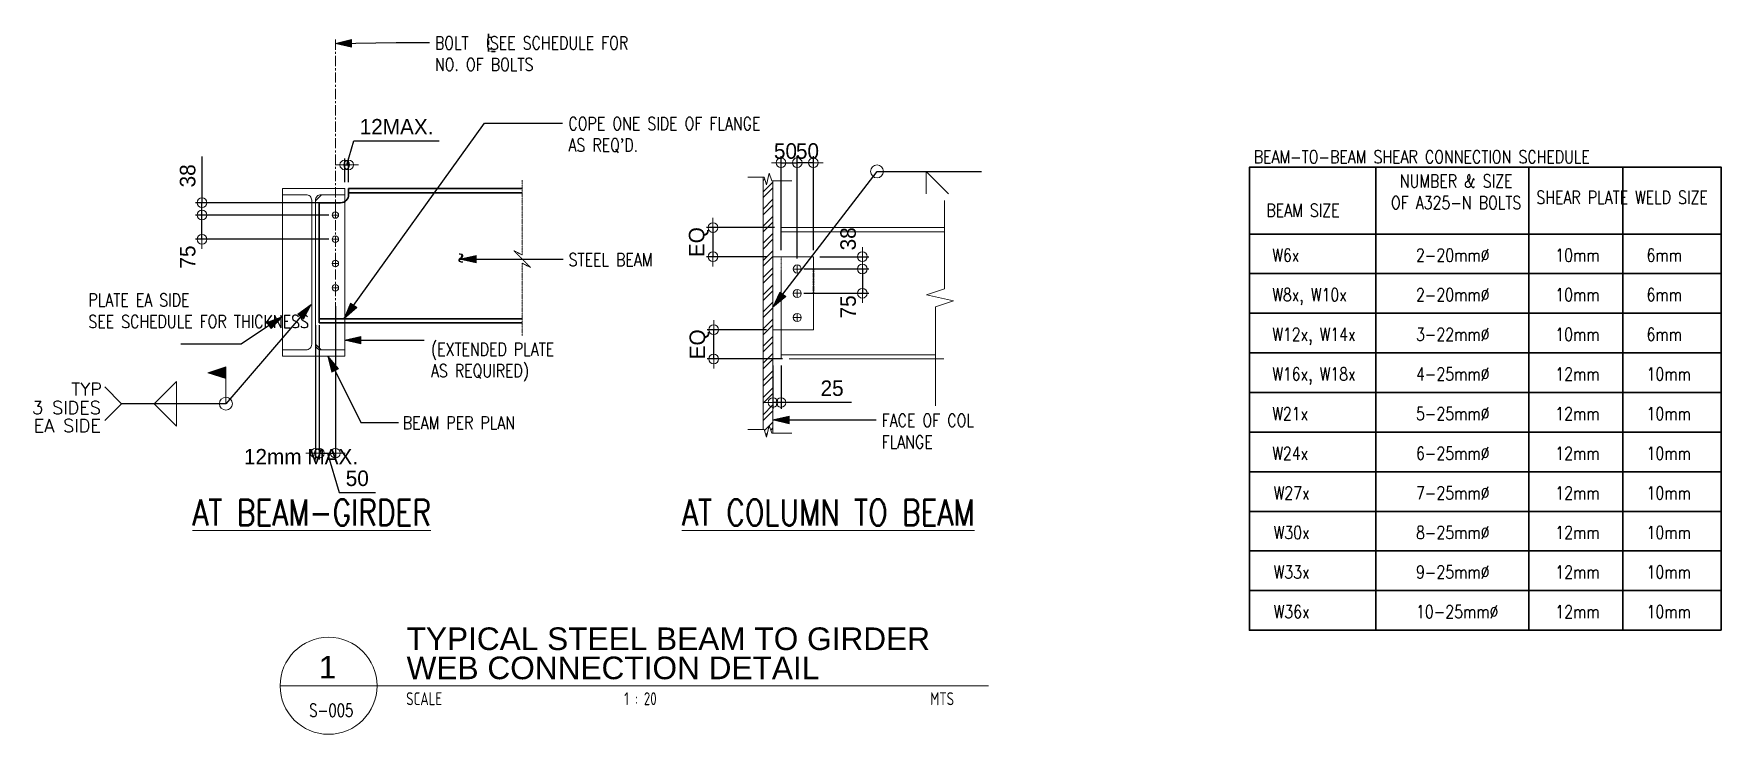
# Model space of a CAD drawing. Header units: millimetres. Extents: x 374056 to 882622, y 26363 to 140094.
# Drawn here: x 405494 to 410714, y 70999 to 73167 of the extents above; entities that cross this region are included whole.
import ezdxf
from ezdxf.enums import TextEntityAlignment as Align

# ---------------------------------------------------------------- set-up
doc = ezdxf.new("R2010")
doc.units = ezdxf.units.MM
doc.header["$MEASUREMENT"] = 0
for name, pattern in [('CENTER', [50.8, 31.75, -6.35, 6.35, -6.35]), ('HIDDEN', [0.375, 0.25, -0.125]), ('PHANTOM2', [1.25, 0.625, -0.125, 0.125, -0.125, 0.125, -0.125])]:
    doc.linetypes.add(name, pattern=pattern)
doc.layers.get('0').update_dxf_attribs({"lineweight": 9})
for name, color, linetype, lineweight in [('S-ANNO-DIMS', 252, 'Continuous', 5), ('S-Anno-Symb', 143, 'PHANTOM2', 30), ('S-Anno-Text', 52, 'Continuous', 9), ('S-ANNO-WELD', 1, 'Continuous', 9), ('S-DETL-LN03', 3, 'Continuous', 9), ('S-DETL-LN4', 4, 'Continuous', 9), ('S-DETL-LN8', 8, 'Continuous', 9)]:
    doc.layers.add(name, color=color, linetype=linetype, lineweight=lineweight)
doc.styles.add('1', font='romans.shx', dxfattribs={"width": 0.8, "height": 100})
doc.styles.add('2', font='architxt.shx', dxfattribs={"width": 0.95, "height": 100})
doc.styles.add('240', font='simplex.shx', dxfattribs={"height": 240})
doc.styles.add('ROMANSX', font='ROMANS.shx', dxfattribs={"height": 0.09375})
doc.styles.add('SHEETNAME', font='simplex.shx', dxfattribs={"width": 0.75, "height": 200})
doc.styles.add('TITLE1', font='HELV.shx', dxfattribs={"height": 500})
doc.dimstyles.new('ESCA', dxfattribs={"dimtxt": 240, "dimasz": 1, "dimexe": 100, "dimexo": 100, "dimgap": 100, "dimtad": 1, "dimdec": 0, "dimrnd": 1, "dimdsep": 46, "dimtxsty": '240', "dimblk1": 'ESCADIM_ARW', "dimblk2": 'ESCADIM_ARW', "dimsah": 1, "dimcen": 50, "dimclrd": 256, "dimclre": 256, "dimclrt": 52, "dimadec": 0, "dimazin": 0, "dimtfac": 1, "dimtdec": 0, "dimtofl": 0, "dimtmove": 0, "dimatfit": 3, "dimldrblk": 'ESCADIM_ARW', "dimfxl": 0, "dimtolj": 1, "dimtzin": 0, "dimarcsym": 0})
doc.dimstyles.new('ESCA_ARW$7', dxfattribs={"dimtxt": 200, "dimasz": 1, "dimexe": 100, "dimexo": 100, "dimgap": 100, "dimtad": 1, "dimdec": 0, "dimrnd": 1, "dimdsep": 46, "dimtxsty": '1', "dimblk1": 'dim_arw', "dimblk2": 'dim_arw', "dimsah": 1, "dimcen": 50, "dimclrd": 1, "dimclre": 256, "dimclrt": 52, "dimadec": 0, "dimazin": 0, "dimtfac": 1, "dimtofl": 0, "dimtmove": 0, "dimatfit": 3, "dimldrblk": 'dim_arw', "dimfxl": 0, "dimtolj": 1, "dimtzin": 0, "dimarcsym": 0})

msp = doc.modelspace()

# ---------------------------------------------------------------- texts
at = {"layer": 'S-ANNO-DIMS', "color": 52, "insert": (406722.24753, 72150.52341, 0), "char_height": 40, "width": 447.3635632, "attachment_point": 4, "style": '1'}
msp.add_mtext('\\A1;(EXTENDED PLATE AS REQUIRED)', dxfattribs=at)
at = {"layer": 'S-Anno-Text', "color": 5, "style": 'TITLE1'}
for s, p in [('TYPICAL STEEL BEAM TO GIRDER', (406646.89462, 71259.63676, 0)), ('WEB CONNECTION DETAIL', (406646.89462, 71169.41192, 0))]:
    msp.add_text(s, height=70, dxfattribs=at).set_placement(p)
msp.add_text('1', height=70, dxfattribs=at).set_placement((406402.37614, 71171.69387, 0), align=Align.CENTER)
at = {"layer": 'S-Anno-Text', "style": '2', "width": 0.85}
msp.add_text('SCALE', height=40, dxfattribs=at).set_placement((406645.53141, 71089.0379, 0))
at = {"layer": 'S-Anno-Text'}
for s, style, width, p in [('1 : 20', '2', 0.85, (407370.21467, 71089.0379, 0)), ('S-005', 'SHEETNAME', 0.75, (406413.90599, 71053.45256, 0))]:
    msp.add_text(s, height=40, dxfattribs=dict(at, style=style, width=width)).set_placement(p, align=Align.CENTER)
at = {"layer": 'S-Anno-Text', "style": '2', "width": 0.85}
msp.add_text('MTS', height=40, dxfattribs=at).set_placement((408340.49836, 71089.0379, 0), align=Align.RIGHT)
at = {"layer": 'S-Anno-Text'}
for s, insert, char_height, width, attachment_point, style in [('BOLT   SEE SCHEDULE FOR NO. OF BOLTS', (406734.48714, 73158.33935, 0), 40, 670.2809163, 1, '1'), ("COPE ONE SIDE OF FLANGE AS REQ'D.", (407147.5492, 72908.82195, 0), 40, 670.2809163, 1, '1'), ('BEAM-TO-BEAM SHEAR CONNECTION SCHEDULE', (409267.61068, 72805.88947, 0), 40, 1271.9919068, 1, '1'), ('NUMBER & SIZE OF A325-N BOLTS ', (409893.45875, 72730.76892, 0), 40, 440.7268591, 2, '1'), ('SHEAR PLATE', (410283.66127, 72680.24543, 0), 40, 271.4744365, 2, '1'), ('WELD SIZE', (410559.54386, 72680.24543, 0), 40, 271.4744365, 2, '1'), ('BEAM SIZE', (409306.67609, 72640.58295, 0), 40, 1101.6, 1, '1'), ('STEEL BEAM', (407148.19801, 72487.52564, 0), 40, 670.2809163, 1, '1'), ('W6x', (409324.73217, 72501.58399, 0), 40, 1101.6, 1, '1'), ('2-20mm%%C', (409769.40353, 72501.58399, 0), 40, 1101.6, 1, '1'), ('10mm', (410200.24478, 72501.58399, 0), 40, 1101.6, 1, '1'), ('6mm', (410482.51898, 72501.58399, 0), 40, 1101.6, 1, '1'), ('PLATE EA SIDE \\PSEE SCHEDULE FOR THICKNESS', (405662.5612, 72362.94302, 0), 40, 670.2809163, 1, '1'), ('W8x, W10x', (409324.73217, 72378.98399, 0), 40, 1101.6, 1, '1'), ('2-20mm%%C', (409769.40353, 72378.98399, 0), 40, 1101.6, 1, '1'), ('10mm', (410200.24478, 72378.98399, 0), 40, 1101.6, 1, '1'), ('6mm', (410482.51898, 72378.98399, 0), 40, 1101.6, 1, '1'), ('W12x, W14x', (409324.73217, 72256.38399, 0), 40, 1101.6, 1, '1'), ('3-22mm%%C', (409769.40353, 72256.38399, 0), 40, 1101.6, 1, '1'), ('10mm', (410200.24478, 72256.38399, 0), 40, 1101.6, 1, '1'), ('6mm', (410482.51898, 72256.38399, 0), 40, 1101.6, 1, '1'), ('W16x, W18x', (409324.73217, 72133.78399, 0), 40, 1101.6, 1, '1'), ('4-25mm%%C', (409769.40353, 72133.78399, 0), 40, 1101.6, 1, '1'), ('12mm', (410200.24478, 72133.78399, 0), 40, 1101.6, 1, '1'), ('10mm', (410482.51898, 72133.78399, 0), 40, 1101.6, 1, '1'), ('TYP', (405704.10039, 72066.9542, 0), 40, 166.6666667, 6, 'ROMANSX'), ('3 SIDES', (405700.93937, 72010.04336, 0), 40, 275.1661637, 6, 'ROMANSX'), ('FACE OF COL\\PFLANGE', (408116.48132, 71990.10325, 0), 40, 670.2809163, 1, '1'), ('W21x', (409324.73217, 72011.18399, 0), 40, 1101.6, 1, '1'), ('5-25mm%%C', (409769.40353, 72011.18399, 0), 40, 1101.6, 1, '1'), ('12mm', (410200.24478, 72011.18399, 0), 40, 1101.6, 1, '1'), ('10mm', (410482.51898, 72011.18399, 0), 40, 1101.6, 1, '1'), ('EA SIDE', (405700.93937, 71954.21723, 0), 40, 275.1661637, 6, 'ROMANSX'), ('BEAM PER PLAN', (406635.35544, 71982.70824, 0), 40, 670.2809163, 1, '1'), ('W24x', (409324.73217, 71888.58399, 0), 40, 1101.6, 1, '1'), ('6-25mm%%C', (409769.40353, 71888.58399, 0), 40, 1101.6, 1, '1'), ('12mm', (410200.24478, 71888.58399, 0), 40, 1101.6, 1, '1'), ('10mm', (410482.51898, 71888.58399, 0), 40, 1101.6, 1, '1'), ('{\\LAT BEAM-GIRDER}', (405984.27063, 71725.47797, 0), 80, 1043.6570149, 1, '1'), ('{\\LAT COLUMN TO BEAM}', (407498.76431, 71725.47797, 0), 80, 1340.5618326, 1, '1'), ('W27x', (409329.13217, 71765.98399, 0), 40, 1101.6, 1, '1'), ('7-25mm%%C', (409769.40353, 71765.98399, 0), 40, 1101.6, 1, '1'), ('12mm', (410200.24478, 71765.98399, 0), 40, 1101.6, 1, '1'), ('10mm', (410482.51898, 71765.98399, 0), 40, 1101.6, 1, '1'), ('W30x', (409329.13217, 71643.38399, 0), 40, 1101.6, 1, '1'), ('8-25mm%%C', (409769.40353, 71643.38399, 0), 40, 1101.6, 1, '1'), ('12mm', (410200.24478, 71643.38399, 0), 40, 1101.6, 1, '1'), ('10mm', (410482.51898, 71643.38399, 0), 40, 1101.6, 1, '1'), ('W33x', (409329.13217, 71520.78399, 0), 40, 1101.6, 1, '1'), ('9-25mm%%C', (409769.40353, 71520.78399, 0), 40, 1101.6, 1, '1'), ('12mm', (410200.24478, 71520.78399, 0), 40, 1101.6, 1, '1'), ('10mm', (410482.51898, 71520.78399, 0), 40, 1101.6, 1, '1'), ('W36x', (409329.13217, 71398.18399, 0), 40, 1101.6, 1, '1'), ('10-25mm%%C', (409769.40353, 71398.18399, 0), 40, 1868.562489, 1, '1'), ('12mm', (410200.24478, 71398.18399, 0), 40, 1101.6, 1, '1'), ('10mm', (410482.51898, 71398.18399, 0), 40, 1101.6, 1, '1')]:
    msp.add_mtext(s, dxfattribs=dict(at, insert=insert, char_height=char_height, width=width, attachment_point=attachment_point, style=style))
at = {"layer": 'S-Anno-Text', "insert": (406791.95604, 72456.16001, 0), "char_height": 40, "width": 411.4939728, "attachment_point": 1, "rotation": 90, "style": '1'}
msp.add_mtext('~', dxfattribs=at)

# ---------------------------------------------------------------- blocks, each defined once
blk = doc.blocks.new('dim_arw')
h = blk.add_hatch(color=256)
h.paths.add_polyline_path([(-126, 29), (0, 0), (-126, -29, -0.115681), (-133, 0, -0.115681)])
h.paths.add_polyline_path([(-249, 58), (-126, 29, 0.115681), (-133, 0, 0.115681), (-126, -29), (-249, -58)])
for p, q in [((0, 0), (-249, 58)), ((-249, 58), (-249, -58)), ((0, 0), (-249, -58))]:
    blk.add_line(p, q)
blk = doc.blocks.new('ESCADIM_ARW')
at = {"color": 7}
blk.add_line((-150, 0), (150, 0), dxfattribs=at)
blk.add_circle((0, 0), 75, dxfattribs=at)
blk = doc.blocks.new('*D76')
at = {"layer": 'Defpoints', "color": 0, "transparency": 16777216}
for p in [(406467.6, 72761, 0), (406455.6, 72687.9, 0), (406467.6, 72687.9, 0)]:
    blk.add_point(p, dxfattribs=at)
at = {"layer": 'S-ANNO-DIMS', "lineweight": -2, "transparency": 16777216}
for p, q in [((406461.6, 72761, 0), (406483.8, 72835, 0)), ((406483.8, 72835, 0), (406747.8, 72835, 0)), ((406455.6, 72707.9, 0), (406455.6, 72781, 0)), ((406467.6, 72707.9, 0), (406467.6, 72781, 0)), ((406455.4, 72761, 0), (406455.2, 72761, 0)), ((406455.6, 72761, 0), (406467.6, 72761, 0)), ((406467.8, 72761, 0), (406468, 72761, 0))]:
    blk.add_line(p, q, dxfattribs=at)
at = {"layer": 'S-ANNO-DIMS', "lineweight": -2, "transparency": 16777216, "xscale": 0.2, "yscale": 0.2, "zscale": 0.2}
blk.add_blockref('ESCADIM_ARW', (406455.6, 72761, 0), dxfattribs=at)
at = {"layer": 'S-ANNO-DIMS', "lineweight": -2, "transparency": 16777216, "xscale": 0.2, "yscale": 0.2, "zscale": 0.2, "rotation": 180}
blk.add_blockref('ESCADIM_ARW', (406467.6, 72761, 0), dxfattribs=at)
at = {"layer": 'S-ANNO-DIMS', "color": 52, "transparency": 16777216, "insert": (406615.8, 72879, 0), "char_height": 48, "attachment_point": 5}
blk.add_mtext('\\A1;12MAX.', dxfattribs=at)
blk = doc.blocks.new('*D77')
at = {"layer": 'Defpoints', "color": 0, "transparency": 16777216}
for p in [(406364.9, 72285, 0), (406376.9, 72285, 0), (406364.9, 71868.9, 0)]:
    blk.add_point(p, dxfattribs=at)
at = {"layer": 'S-ANNO-DIMS', "lineweight": -2, "transparency": 16777216}
for p, q in [((406364.9, 72265, 0), (406364.9, 71848.9, 0)), ((406376.9, 72265, 0), (406376.9, 71848.9, 0)), ((406364.7, 71868.9, 0), (406364.5, 71868.9, 0)), ((406377.1, 71868.9, 0), (406377.3, 71868.9, 0))]:
    blk.add_line(p, q, dxfattribs=at)
at = {"layer": 'S-ANNO-DIMS', "lineweight": -2, "transparency": 16777216, "xscale": 0.2, "yscale": 0.2, "zscale": 0.2}
blk.add_blockref('ESCADIM_ARW', (406364.9, 71868.9, 0), dxfattribs=at)
at = {"layer": 'S-ANNO-DIMS', "lineweight": -2, "transparency": 16777216, "xscale": 0.2, "yscale": 0.2, "zscale": 0.2, "rotation": 180}
blk.add_blockref('ESCADIM_ARW', (406376.9, 71868.9, 0), dxfattribs=at)
at = {"layer": 'S-ANNO-DIMS', "color": 52, "transparency": 16777216, "insert": (406320.2, 71857.9, 0), "char_height": 48, "attachment_point": 5}
blk.add_mtext('\\A1;12mm MAX.', dxfattribs=at)
blk = doc.blocks.new('cp_line')
at = {"layer": 'S-Anno-Symb'}
blk.add_lwpolyline([(-18, 144), (-18, -129), (100, -129)], dxfattribs=at)
at = {"layer": 'S-Anno-Symb', "style": '2', "width": 0.95}
blk.add_attdef('C', text='', height=200, dxfattribs=at).set_placement((0, 0), align=Align.MIDDLE_CENTER)
blk = doc.blocks.new('*D78')
at = {"layer": 'Defpoints', "color": 0, "transparency": 16777216}
for p in [(407780.2, 72160.4, 0), (407805.2, 72160.4, 0), (407780.2, 72025.6, 0)]:
    blk.add_point(p, dxfattribs=at)
at = {"layer": 'S-ANNO-DIMS', "lineweight": -2, "transparency": 16777216}
for p, q in [((407780.2, 72140.4, 0), (407780.2, 72005.6, 0)), ((407805.2, 72140.4, 0), (407805.2, 72005.6, 0)), ((407780, 72025.6, 0), (407779.8, 72025.6, 0)), ((407805.2, 72025.6, 0), (407780.2, 72025.6, 0)), ((408023.2, 72025.6, 0), (407805.2, 72025.6, 0)), ((407805.4, 72025.6, 0), (407805.6, 72025.6, 0))]:
    blk.add_line(p, q, dxfattribs=at)
at = {"layer": 'S-ANNO-DIMS', "lineweight": -2, "transparency": 16777216, "xscale": 0.2, "yscale": 0.2, "zscale": 0.2}
blk.add_blockref('ESCADIM_ARW', (407780.2, 72025.6, 0), dxfattribs=at)
at = {"layer": 'S-ANNO-DIMS', "lineweight": -2, "transparency": 16777216, "xscale": 0.2, "yscale": 0.2, "zscale": 0.2, "rotation": 180}
blk.add_blockref('ESCADIM_ARW', (407805.2, 72025.6, 0), dxfattribs=at)
at = {"layer": 'S-ANNO-DIMS', "color": 52, "transparency": 16777216, "insert": (407963.2, 72069.6, 0), "char_height": 48, "attachment_point": 5}
blk.add_mtext('\\A1;25', dxfattribs=at)
blk = doc.blocks.new('*D79')
at = {"layer": 'Defpoints', "color": 0, "transparency": 16777216}
for p in [(407905.2, 72476.8, 0), (407855.2, 72438.8, 0), (408056.9, 72438.8, 0)]:
    blk.add_point(p, dxfattribs=at)
at = {"layer": 'S-ANNO-DIMS', "lineweight": -2, "transparency": 16777216}
for p, q in [((407925.2, 72476.8, 0), (408076.9, 72476.8, 0)), ((408056.9, 72477, 0), (408056.9, 72477.2, 0)), ((407875.2, 72438.8, 0), (408076.9, 72438.8, 0)), ((408056.9, 72438.6, 0), (408056.9, 72438.4, 0))]:
    blk.add_line(p, q, dxfattribs=at)
at = {"layer": 'S-ANNO-DIMS', "lineweight": -2, "transparency": 16777216, "xscale": 0.2, "yscale": 0.2, "zscale": 0.2}
for p, rotation in [((408056.9, 72476.8, 0), 270), ((408056.9, 72438.8, 0), 90)]:
    blk.add_blockref('ESCADIM_ARW', p, dxfattribs=dict(at, rotation=rotation))
at = {"layer": 'S-ANNO-DIMS', "color": 52, "transparency": 16777216, "insert": (408012.9, 72532.1, 0), "char_height": 48, "attachment_point": 5, "rotation": 90}
blk.add_mtext('\\A1;38', dxfattribs=at)
blk = doc.blocks.new('*D80')
at = {"layer": 'Defpoints', "color": 0, "transparency": 16777216}
for p in [(407855.2, 72438.8, 0), (407855.2, 72363.8, 0), (408056.9, 72363.8, 0)]:
    blk.add_point(p, dxfattribs=at)
at = {"layer": 'S-ANNO-DIMS', "lineweight": -2, "transparency": 16777216}
for p, q in [((407875.2, 72438.8, 0), (408076.9, 72438.8, 0)), ((408056.9, 72438.6, 0), (408056.9, 72364, 0)), ((407875.2, 72363.8, 0), (408076.9, 72363.8, 0))]:
    blk.add_line(p, q, dxfattribs=at)
at = {"layer": 'S-ANNO-DIMS', "lineweight": -2, "transparency": 16777216, "xscale": 0.2, "yscale": 0.2, "zscale": 0.2}
for p, rotation in [((408056.9, 72438.8, 0), 90), ((408056.9, 72363.8, 0), 270)]:
    blk.add_blockref('ESCADIM_ARW', p, dxfattribs=dict(at, rotation=rotation))
at = {"layer": 'S-ANNO-DIMS', "color": 52, "transparency": 16777216, "insert": (408012.9, 72321.6, 0), "char_height": 48, "attachment_point": 5, "rotation": 90}
blk.add_mtext('\\A1;75', dxfattribs=at)
blk = doc.blocks.new('*D81')
at = {"layer": 'Defpoints', "color": 0, "transparency": 16777216}
for p in [(406013.8, 72605.8, 0), (406426.5, 72605.8, 0), (406426.5, 72530.8, 0)]:
    blk.add_point(p, dxfattribs=at)
at = {"layer": 'S-ANNO-DIMS', "lineweight": -2, "transparency": 16777216}
for p, q in [((406406.5, 72605.8, 0), (405993.8, 72605.8, 0)), ((406013.8, 72531, 0), (406013.8, 72605.6, 0)), ((406406.5, 72530.8, 0), (405993.8, 72530.8, 0))]:
    blk.add_line(p, q, dxfattribs=at)
at = {"layer": 'S-ANNO-DIMS', "lineweight": -2, "transparency": 16777216, "xscale": 0.2, "yscale": 0.2, "zscale": 0.2}
for p, rotation in [((406013.8, 72605.8, 0), 90), ((406013.8, 72530.8, 0), 270)]:
    blk.add_blockref('ESCADIM_ARW', p, dxfattribs=dict(at, rotation=rotation))
at = {"layer": 'S-ANNO-DIMS', "color": 52, "transparency": 16777216, "insert": (405969.8, 72475.8, 0), "char_height": 48, "attachment_point": 5, "rotation": 90}
blk.add_mtext('\\A1;75', dxfattribs=at)
blk = doc.blocks.new('*D82')
at = {"layer": 'Defpoints', "color": 0, "transparency": 16777216}
for p in [(406013.8, 72643.8, 0), (406426.5, 72643.8, 0), (406426.5, 72605.8, 0)]:
    blk.add_point(p, dxfattribs=at)
at = {"layer": 'S-ANNO-DIMS', "lineweight": -2, "transparency": 16777216}
for p, q in [((406013.8, 72787, 0), (406013.8, 72643.8, 0)), ((406406.5, 72643.8, 0), (405993.8, 72643.8, 0)), ((406013.8, 72644, 0), (406013.8, 72644.2, 0)), ((406013.8, 72605.8, 0), (406013.8, 72643.8, 0)), ((406406.5, 72605.8, 0), (405993.8, 72605.8, 0)), ((406013.8, 72605.6, 0), (406013.8, 72605.4, 0))]:
    blk.add_line(p, q, dxfattribs=at)
at = {"layer": 'S-ANNO-DIMS', "lineweight": -2, "transparency": 16777216, "xscale": 0.2, "yscale": 0.2, "zscale": 0.2}
for p, rotation in [((406013.8, 72643.8, 0), 270), ((406013.8, 72605.8, 0), 90)]:
    blk.add_blockref('ESCADIM_ARW', p, dxfattribs=dict(at, rotation=rotation))
at = {"layer": 'S-ANNO-DIMS', "color": 52, "transparency": 16777216, "insert": (405969.8, 72727, 0), "char_height": 48, "attachment_point": 5, "rotation": 90}
blk.add_mtext('\\A1;38', dxfattribs=at)
blk = doc.blocks.new('*D47')
at = {"layer": 'Defpoints', "color": 0, "transparency": 16777216}
for p in [(407596.8, 72250.8, 0), (407780.2, 72250.8, 0), (407830.2, 72160.4, 0)]:
    blk.add_point(p, dxfattribs=at)
at = {"layer": 'S-ANNO-DIMS', "lineweight": -2, "transparency": 16777216}
for p, q in [((407760.2, 72250.8, 0), (407576.8, 72250.8, 0)), ((407596.8, 72160.6, 0), (407596.8, 72250.6, 0)), ((407810.2, 72160.4, 0), (407576.8, 72160.4, 0))]:
    blk.add_line(p, q, dxfattribs=at)
at = {"layer": 'S-ANNO-DIMS', "lineweight": -2, "transparency": 16777216, "xscale": 0.2, "yscale": 0.2, "zscale": 0.2}
for p, rotation in [((407596.8, 72250.8, 0), 90), ((407596.8, 72160.4, 0), 270)]:
    blk.add_blockref('ESCADIM_ARW', p, dxfattribs=dict(at, rotation=rotation))
at = {"layer": 'S-ANNO-DIMS', "color": 52, "transparency": 16777216, "insert": (407552.8, 72205.6, 0), "char_height": 48, "attachment_point": 5, "rotation": 90}
blk.add_mtext('\\A1;EQ', dxfattribs=at)
blk = doc.blocks.new('*D48')
at = {"layer": 'Defpoints', "color": 0, "transparency": 16777216}
for p in [(407805.2, 72567.1, 0), (407594.6, 72476.8, 0), (407780.2, 72476.8, 0)]:
    blk.add_point(p, dxfattribs=at)
at = {"layer": 'S-ANNO-DIMS', "lineweight": -2, "transparency": 16777216}
for p, q in [((407785.2, 72567.1, 0), (407574.6, 72567.1, 0)), ((407594.6, 72566.9, 0), (407594.6, 72477, 0)), ((407760.2, 72476.8, 0), (407574.6, 72476.8, 0))]:
    blk.add_line(p, q, dxfattribs=at)
at = {"layer": 'S-ANNO-DIMS', "lineweight": -2, "transparency": 16777216, "xscale": 0.2, "yscale": 0.2, "zscale": 0.2}
for p, rotation in [((407594.6, 72567.1, 0), 90), ((407594.6, 72476.8, 0), 270)]:
    blk.add_blockref('ESCADIM_ARW', p, dxfattribs=dict(at, rotation=rotation))
at = {"layer": 'S-ANNO-DIMS', "color": 52, "transparency": 16777216, "insert": (407550.6, 72521.9, 0), "char_height": 48, "attachment_point": 5, "rotation": 90}
blk.add_mtext('\\A1;EQ', dxfattribs=at)
blk = doc.blocks.new('WELD AROUND_DYN')
at = {"layer": 'S-ANNO-WELD'}
blk.add_circle((0, 0), 0.0469, dxfattribs=at)
blk = doc.blocks.new('*U36')
at = {"layer": 'S-ANNO-WELD'}
blk.add_line((0, 0), (0, 0.225), dxfattribs=at)
blk.add_lwpolyline([(0, 0.182), (0, 0.268), (-0.13, 0.225), (0, 0.182)], dxfattribs=at)
blk.add_solid([(0, 0.182), (-0.13, 0.225), (0, 0.268)], dxfattribs=at)
blk = doc.blocks.new('*U39')
at = {"layer": 'S-ANNO-WELD'}
blk.add_lwpolyline([(0, 0), (0, -0.162), (0.162, 0)], dxfattribs=at)
blk = doc.blocks.new('*D83')
at = {"layer": 'Defpoints', "color": 0, "transparency": 16777216}
for p in [(406426.5, 72343.3, 0), (406376.9, 72278.5, 0), (406426.5, 71868.9, 0)]:
    blk.add_point(p, dxfattribs=at)
at = {"layer": 'S-ANNO-DIMS', "lineweight": -2, "transparency": 16777216}
for p, q in [((406426.5, 72323.3, 0), (406426.5, 71848.9, 0)), ((406376.9, 72258.5, 0), (406376.9, 71848.9, 0)), ((406377.1, 71868.9, 0), (406426.3, 71868.9, 0)), ((406401.7, 71868.9, 0), (406438.3, 71746.9, 0)), ((406438.3, 71746.9, 0), (406550.3, 71746.9, 0))]:
    blk.add_line(p, q, dxfattribs=at)
at = {"layer": 'S-ANNO-DIMS', "lineweight": -2, "transparency": 16777216, "xscale": 0.2, "yscale": 0.2, "zscale": 0.2, "rotation": 180}
blk.add_blockref('ESCADIM_ARW', (406376.9, 71868.9, 0), dxfattribs=at)
at = {"layer": 'S-ANNO-DIMS', "lineweight": -2, "transparency": 16777216, "xscale": 0.2, "yscale": 0.2, "zscale": 0.2}
blk.add_blockref('ESCADIM_ARW', (406426.5, 71868.9, 0), dxfattribs=at)
at = {"layer": 'S-ANNO-DIMS', "color": 52, "transparency": 16777216, "insert": (406494.3, 71790.9, 0), "char_height": 48, "attachment_point": 5}
blk.add_mtext('\\A1;50', dxfattribs=at)
blk = doc.blocks.new('*D84')
at = {"layer": 'Defpoints', "color": 0, "transparency": 16777216}
for p in [(407855.2, 72767.5, 0), (407805.2, 72476.8, 0), (407855.2, 72451.3, 0)]:
    blk.add_point(p, dxfattribs=at)
at = {"layer": 'S-ANNO-DIMS', "lineweight": -2, "transparency": 16777216}
for p, q in [((407805.2, 72496.8, 0), (407805.2, 72787.5, 0)), ((407855.2, 72471.3, 0), (407855.2, 72787.5, 0)), ((407805.4, 72767.5, 0), (407855, 72767.5, 0))]:
    blk.add_line(p, q, dxfattribs=at)
at = {"layer": 'S-ANNO-DIMS', "lineweight": -2, "transparency": 16777216, "xscale": 0.2, "yscale": 0.2, "zscale": 0.2, "rotation": 180}
blk.add_blockref('ESCADIM_ARW', (407805.2, 72767.5, 0), dxfattribs=at)
at = {"layer": 'S-ANNO-DIMS', "lineweight": -2, "transparency": 16777216, "xscale": 0.2, "yscale": 0.2, "zscale": 0.2}
blk.add_blockref('ESCADIM_ARW', (407855.2, 72767.5, 0), dxfattribs=at)
at = {"layer": 'S-ANNO-DIMS', "color": 52, "transparency": 16777216, "insert": (407818.8, 72803.6, 0), "char_height": 48, "attachment_point": 5}
blk.add_mtext('\\A1;50', dxfattribs=at)
blk = doc.blocks.new('*D49')
at = {"layer": 'Defpoints', "color": 0, "transparency": 16777216}
for p in [(407855.2, 72767.5, 0), (407905.2, 72476.8, 0), (407855.2, 72451.3, 0)]:
    blk.add_point(p, dxfattribs=at)
at = {"layer": 'S-ANNO-DIMS', "lineweight": -2, "transparency": 16777216}
for p, q in [((407855.2, 72471.3, 0), (407855.2, 72787.5, 0)), ((407905.2, 72496.8, 0), (407905.2, 72787.5, 0)), ((407905, 72767.5, 0), (407855.4, 72767.5, 0))]:
    blk.add_line(p, q, dxfattribs=at)
at = {"layer": 'S-ANNO-DIMS', "lineweight": -2, "transparency": 16777216, "xscale": 0.2, "yscale": 0.2, "zscale": 0.2, "rotation": 180}
blk.add_blockref('ESCADIM_ARW', (407855.2, 72767.5, 0), dxfattribs=at)
at = {"layer": 'S-ANNO-DIMS', "lineweight": -2, "transparency": 16777216, "xscale": 0.2, "yscale": 0.2, "zscale": 0.2}
blk.add_blockref('ESCADIM_ARW', (407905.2, 72767.5, 0), dxfattribs=at)
at = {"layer": 'S-ANNO-DIMS', "color": 52, "transparency": 16777216, "insert": (407886.9, 72803.6, 0), "char_height": 48, "attachment_point": 5}
blk.add_mtext('\\A1;50', dxfattribs=at)

# ---------------------------------------------------------------- dimensions: what is measured, and where the dimension line sits
at = {"layer": 'S-ANNO-DIMS'}
dim = msp.add_linear_dim(base=(406467.58287, 72761.0414, 0), p1=(406455.58287, 72687.85952, 0), p2=(406467.58287, 72687.85952, 0), text='<>MAX.', dimstyle='ESCA', override={"dimscale": 0.2, "dimtxsty": 'Standard', "dimtmove": 1}, dxfattribs=at)
dim.commit()
dim.dimension.update_dxf_attribs({"geometry": '*D76', "text_midpoint": (406503.78287, 72879.0414, 0)})
for base, p1, p2, picture, middle in [((407855.16377, 72767.45861, 0), (407805.16377, 72476.75543, 0), (407855.16377, 72451.25543, 0), '*D84', (407818.80623, 72759.6325, 0)), ((407780.16377, 72025.5928, 0), (407805.16377, 72160.42843, 0), (407780.16377, 72160.42843, 0), '*D78', (407963.18282, 72025.5928, 0))]:
    dim = msp.add_linear_dim(base=base, p1=p1, p2=p2, dimstyle='ESCA', override={"dimscale": 0.2, "dimtxsty": 'Standard', "dimtmove": 1}, dxfattribs=at)
    dim.commit()
    dim.dimension.update_dxf_attribs({"geometry": picture, "text_midpoint": middle, "dimtype": 160})
for base, p1, p2, angle, picture, middle in [((407855.16377, 72767.45861, 0), (407905.16377, 72476.75543, 0), (407855.16377, 72451.25543, 0), 180, '*D49', (407886.94216, 72759.6325, 0)), ((406013.84226, 72643.78368, 0), (406426.52796, 72605.78368, 0), (406426.52796, 72643.78368, 0), 90, '*D82', (406002.69563, 72726.96273, 0)), ((406013.84226, 72605.78368, 0), (406426.52796, 72530.78368, 0), (406426.52796, 72605.78368, 0), 90, '*D81', (406013.84226, 72475.77259, 0)), ((408056.88617, 72438.75543, 0), (407905.16377, 72476.75543, 0), (407855.16377, 72438.75543, 0), 90, '*D79', (408056.88617, 72532.10467, 0)), ((408056.88617, 72363.75543, 0), (407855.16377, 72438.75543, 0), (407855.16377, 72363.75543, 0), 90, '*D80', (408056.88617, 72321.61485, 0))]:
    dim = msp.add_linear_dim(base=base, p1=p1, p2=p2, angle=angle, dimstyle='ESCA', override={"dimscale": 0.2, "dimtxsty": 'Standard', "dimtmove": 1}, dxfattribs=at)
    dim.commit()
    dim.dimension.update_dxf_attribs({"geometry": picture, "text_midpoint": middle, "dimtype": 160})
for base, p1, p2, picture, middle in [((407594.58598, 72476.75543, 0), (407805.16377, 72567.08243, 0), (407780.16377, 72476.75543, 0), '*D48', (407594.58598, 72521.91893, 0)), ((407596.84391, 72250.75543, 0), (407830.16377, 72160.42843, 0), (407780.16377, 72250.75543, 0), '*D47', (407596.84391, 72205.59193, 0))]:
    dim = msp.add_linear_dim(base=base, p1=p1, p2=p2, angle=90, text='EQ', dimstyle='ESCA', override={"dimscale": 0.2, "dimtxsty": 'Standard', "dimtmove": 1}, dxfattribs=at)
    dim.commit()
    dim.dimension.update_dxf_attribs({"geometry": picture, "text_midpoint": middle, "dimtype": 160})
dim = msp.add_linear_dim(base=(406426.52796, 71868.89191, 0), p1=(406376.90487, 72278.4769, 0), p2=(406426.52796, 72343.27578, 0), dimstyle='ESCA', override={"dimscale": 0.2, "dimtxsty": 'Standard', "dimtmove": 1}, dxfattribs=at)
dim.commit()
dim.dimension.update_dxf_attribs({"geometry": '*D83', "text_midpoint": (406458.31642, 71790.89191, 0)})
dim = msp.add_linear_dim(base=(406364.90487, 71868.89191, 0), p1=(406376.90487, 72284.9765, 0), p2=(406364.90487, 72284.9765, 0), text='12mm MAX.', dimstyle='ESCA', override={"dimscale": 0.2, "dimtxsty": 'Standard', "dimtmove": 1}, dxfattribs=at)
dim.commit()
dim.dimension.update_dxf_attribs({"geometry": '*D77', "text_midpoint": (406320.21842, 71813.89191, 0), "dimtype": 160})

# ---------------------------------------------------------------- hatches: boundary and pattern name
at = {"layer": 'S-DETL-LN8'}
h = msp.add_hatch(dxfattribs=at)
h.set_pattern_fill('ANSI32', color=256, scale=100, style=0)
h.set_pattern_definition([(45, (357601.527, 75243.61), (-26.516504, 26.516504), []), (45, (357619.205, 75243.61), (-26.516504, 26.516504), [])])
h.paths.add_polyline_path([(407780.16377, 72711.38422), (407776.53916, 72711.38422), (407768.64604, 72735.34467), (407760.47184, 72699.404), (407752.57871, 72723.36444), (407750.16377, 72723.36444), (407750.16377, 71942.4834), (407752.57871, 71942.4834), (407760.47184, 71918.52296), (407768.64604, 71954.46363), (407776.53916, 71930.50318), (407780.16377, 71930.50318)])

# ---------------------------------------------------------------- linework, layer by layer
at = {"color": 1, "elevation": 0}
for points in [[(407838.96843, 72711.38422), (407776.53916, 72711.38422), (407768.64604, 72735.34467), (407760.47184, 72699.404), (407752.57871, 72723.36444), (407702.55529, 72723.36444)], [(408311.18353, 72651.05695), (408311.18353, 72377.34318), (408255.59529, 72359.03113), (408338.97764, 72340.06699), (408283.38941, 72321.75495), (408283.38941, 72015.70413)], [(407838.96843, 71930.50318), (407776.53916, 71930.50318), (407768.64604, 71954.46363), (407760.47184, 71918.52296), (407752.57871, 71942.4834), (407702.55529, 71942.4834)]]:
    msp.add_lwpolyline(points, dxfattribs=at)
at = {"layer": 'S-ANNO-DIMS', "linetype": 'CENTER'}
msp.add_line((406426.52796, 73148.79771, 0), (406426.52796, 72284.9765, 0), dxfattribs=at)
at = {"layer": 'S-Anno-Symb', "color": 1, "linetype": 'Continuous'}
for p, q in [((409644.92946, 72753.47007, 0), (409644.92946, 71320.98399, 0)), ((410118.42217, 72753.47007, 0), (410118.42217, 71320.98399, 0)), ((410409.25836, 72753.47007, 0), (410409.25836, 71320.98399, 0)), ((409644.92946, 72661.07007, 0), (409644.92946, 71320.98399, 0)), ((409254.27017, 72546.98399, 0), (410713.62217, 72546.98399, 0)), ((409254.27017, 72424.38399, 0), (410713.62217, 72424.38399, 0)), ((409254.27017, 72301.78399, 0), (410713.62217, 72301.78399, 0)), ((409254.27017, 72179.18399, 0), (410713.62217, 72179.18399, 0)), ((409254.27017, 72056.58399, 0), (410713.62217, 72056.58399, 0)), ((409254.27017, 71933.98399, 0), (410713.62217, 71933.98399, 0)), ((409254.27017, 71811.38399, 0), (410713.62217, 71811.38399, 0)), ((409254.27017, 71688.78399, 0), (410713.62217, 71688.78399, 0)), ((409254.27017, 71566.18399, 0), (410713.62217, 71566.18399, 0)), ((409254.27017, 71443.58399, 0), (410713.62217, 71443.58399, 0)), ((409254.27017, 71320.98399, 0), (410713.62217, 71320.98399, 0))]:
    msp.add_line(p, q, dxfattribs=at)
at = {"layer": 'S-Anno-Symb'}
msp.add_line((407905.16377, 72363.75543, 0), (407905.16377, 72438.75543, 0), dxfattribs=at)
at = {"layer": 'S-Anno-Symb', "color": 1, "linetype": 'Continuous', "elevation": 0}
msp.add_lwpolyline([(410713.62217, 71320.98399), (409254.27017, 71320.98399), (409254.27017, 72753.47007), (410713.62217, 72753.47007)], close=True, dxfattribs=at)
at = {"layer": 'S-Anno-Symb', "color": 1, "lineweight": 18, "elevation": 0}
msp.add_lwpolyline([(407004.67901, 72231.50143), (407004.67901, 72456.54102), (407030.48864, 72443.6362), (406978.86939, 72495.25546), (407004.67901, 72482.35064), (407004.67901, 72713.33044)], dxfattribs=at)
at = {"layer": 'S-Anno-Text'}
for p, q in [((406426.52796, 72615.78368, 0), (406426.52796, 72595.78368, 0)), ((406416.52796, 72605.78368, 0), (406436.52796, 72605.78368, 0)), ((406416.52796, 72530.78368, 0), (406436.52796, 72530.78368, 0)), ((406426.52796, 72540.78368, 0), (406426.52796, 72520.78368, 0)), ((406416.52796, 72455.78368, 0), (406436.52796, 72455.78368, 0)), ((406426.52796, 72465.78368, 0), (406426.52796, 72445.78368, 0)), ((407780.16377, 72476.75543, 0), (407905.16377, 72476.75543, 0)), ((407905.16377, 72476.75543, 0), (407905.16377, 72250.75543, 0)), ((406416.52796, 72380.78368, 0), (406436.52796, 72380.78368, 0)), ((406426.52796, 72390.78368, 0), (406426.52796, 72370.78368, 0)), ((407780.16377, 72250.75543, 0), (407905.16377, 72250.75543, 0))]:
    msp.add_line(p, q, dxfattribs=at)
at = {"layer": 'S-Anno-Text', "color": 1}
msp.add_line((406255.53141, 71149.0379, 0), (408447.29427, 71149.0379, 0), dxfattribs=at)
at = {"layer": 'S-Anno-Text'}
for centre in [(406426.52796, 72605.78368, 0), (406426.52796, 72530.78368, 0), (406426.52796, 72455.78368, 0), (406426.52796, 72380.78368, 0)]:
    msp.add_circle(centre, 10, dxfattribs=at)
at = {"layer": 'S-Anno-Text', "color": 1}
msp.add_circle((406405.53141, 71149.0379, 0), 150, dxfattribs=at)
at = {"layer": 'S-ANNO-WELD'}
for q in [(408323.51595, 72671.65539, 0), (408254.28964, 72671.65539, 0)]:
    msp.add_line((408254.28964, 72740.8817, 0), q, dxfattribs=at)
at = {"layer": 'S-ANNO-WELD', "elevation": 0}
msp.add_lwpolyline([(405712.91502, 72073.87398), (405764.83475, 72021.95425), (405712.91502, 71970.03452)], dxfattribs=at)
at = {"layer": 'S-DETL-LN03'}
for p, q in [((407750.16377, 72723.36444, 0), (407750.16377, 71942.4834, 0)), ((406262.79687, 72668.80952, 0), (406262.79687, 72188.4673, 0)), ((406383.61451, 72668.80952, 0), (406454.15105, 72668.80952, 0)), ((406455.58287, 72668.80952, 0), (406455.58287, 72188.4673, 0)), ((407780.16377, 72711.38422, 0), (407780.16377, 71930.50318, 0)), ((406364.90487, 72205.9298, 0), (406364.90487, 72650.09988, 0)), ((406364.90487, 72650.09988, 0), (406364.90487, 72650.09988, 0)), ((406364.90487, 72205.9298, 0), (406382.36737, 72188.4673, 0))]:
    msp.add_line(p, q, dxfattribs=at)
at = {"layer": 'S-DETL-LN03', "elevation": 0}
msp.add_lwpolyline([(406359.18987, 72169.4173), (406262.79687, 72169.4173), (406262.79687, 72188.4673), (406336.01237, 72188.4673, 0.4142135624), (406353.47487, 72205.9298), (406353.47487, 72651.34702, 0.4142135624), (406336.01237, 72668.80952), (406262.79687, 72668.80952), (406262.79687, 72687.85952), (406455.58287, 72687.85952), (406455.58287, 72668.80952), (406382.36737, 72668.80952, 0.4142135624), (406364.90487, 72651.34702), (406364.90487, 72205.9298, 0.4142135624), (406382.36737, 72188.4673), (406455.58287, 72188.4673), (406455.58287, 72169.4173), (406359.18987, 72169.4173)], format="xyb", dxfattribs=at)
at = {"layer": 'S-DETL-LN03'}
msp.add_arc((406276.03408, 72757.68031, 0), 139.54055, 309.55966797, 320.44033203, dxfattribs=at)
at = {"layer": 'S-DETL-LN4', "lineweight": 35}
for p, q in [((406467.58287, 72687.85952, 0), (407004.67901, 72687.85952, 0)), ((406467.58287, 72668.78368, 0), (406467.58287, 72687.85952, 0)), ((406376.90487, 72643.78368, 0), (406442.58287, 72643.78368, 0)), ((406376.90487, 72643.78368, 0), (406376.90487, 72272.07168, 0)), ((406376.90487, 72272.07168, 0), (407004.67901, 72272.07168, 0))]:
    msp.add_line(p, q, dxfattribs=at)
at = {"layer": 'S-DETL-LN4', "color": 1, "lineweight": 35}
for p, q in [((406467.58287, 72674.95471, 0), (407004.67901, 72674.95471, 0)), ((406376.90487, 72284.9765, 0), (407004.67901, 72284.9765, 0))]:
    msp.add_line(p, q, dxfattribs=at)
at = {"layer": 'S-DETL-LN4'}
for p, q in [((408311.18353, 72567.08243, 0), (407805.16377, 72567.08243, 0)), ((407855.16377, 72567.08243, 0), (407855.16377, 72476.75543, 0)), ((407805.16377, 72554.25543, 0), (408311.18353, 72554.25543, 0)), ((407805.16377, 72160.42843, 0), (407805.16377, 72250.75543, 0)), ((407805.16377, 72173.25543, 0), (408283.38941, 72173.25543, 0)), ((407830.16377, 72160.42843, 0), (408308.38941, 72160.42843, 0))]:
    msp.add_line(p, q, dxfattribs=at)
at = {"layer": 'S-DETL-LN4', "linetype": 'HIDDEN'}
msp.add_line((407805.16377, 72476.75543, 0), (407805.16377, 72250.75543, 0), dxfattribs=at)
at = {"layer": 'S-DETL-LN4', "lineweight": 35}
msp.add_arc((406442.58287, 72668.78368, 0), 25, 270, 0, dxfattribs=at)
at = {"layer": 'S-DETL-LN8'}
for p, q in [((407842.66377, 72438.75543, 0), (407867.66377, 72438.75543, 0)), ((407855.16377, 72451.25543, 0), (407855.16377, 72426.25543, 0)), ((407842.68685, 72363.75543, 0), (407867.64069, 72363.75543, 0)), ((407855.16377, 72375.49615, 0), (407855.16377, 72350.49615, 0)), ((407855.16377, 72301.25543, 0), (407855.16377, 72276.25543, 0)), ((407842.66377, 72288.75543, 0), (407867.66377, 72288.75543, 0))]:
    msp.add_line(p, q, dxfattribs=at)
for centre in [(407855.16377, 72438.75543, 0), (407855.16377, 72362.99615, 0), (407855.16377, 72288.75543, 0)]:
    msp.add_circle(centre, 12.5, dxfattribs=at)

# ---------------------------------------------------------------- block references
at = {"layer": 'S-Anno-Symb', "xscale": 0.2000000000116415, "yscale": 0.2000000000116415, "zscale": 0.2000000000116415}
msp.add_blockref('cp_line', (406903.93776, 73137.93665, 0), dxfattribs=at).add_auto_attribs({'C': 'C'})
at = {"layer": 'S-ANNO-WELD'}
for name, p, xscale, yscale, zscale in [('WELD AROUND_DYN', (408102.08477, 72740.8817, 0), 426.6666666666861, 426.6666666666861, 426.6666666666861), ('*U36', (406087.80881, 72021.95425, 0), 426.6666666666861, 426.6666666666861, 426.6666666666861), ('WELD AROUND_DYN', (406087.80881, 72021.95425, 0), -426.6666666666861, 426.666666666657, 426.6666666666667), ('*U39', (405935.60394, 72021.95425, 0), -426.6666666666861, 426.666666666657, 426.6666666666667)]:
    msp.add_blockref(name, p, dxfattribs=dict(at, xscale=xscale, yscale=yscale, zscale=zscale))
at = {"layer": 'S-ANNO-WELD', "xscale": 426.6666666666861, "yscale": 426.6666666666861, "zscale": 426.6666666666861, "rotation": 180}
msp.add_blockref('*U39', (405935.60394, 72021.95425, 0), dxfattribs=at)

msp.set_redraw_order([(e.dxf.handle, doc.entitydb.next_handle()) for e in msp.query("TEXT MTEXT ATTDEF DIMENSION ARC_DIMENSION")])  # texts and dimensions are drawn at this point

# ---------------------------------------------------------------- leaders
at = {"layer": 'S-Anno-Text'}
for points, override in [([(406426.52796, 73136.242, 0), (406614.38111, 73139.83461, 0), (406717.21836, 73139.83461, 0)], {"dimscale": 0.2}), ([(406454.15105, 72285.84091, 0), (406887.7365, 72890.05541, 0), (407128.70156, 72890.05541, 0)], {"dimscale": 0.2, "dimgap": 100, "dimtad": 0}), ([(406811.88046, 72469.0209, 0), (407054.41565, 72469.0209, 0), (407130.92923, 72469.0209, 0)], {"dimscale": 0.2}), ([(406262.79687, 72291.46549, 0), (406135.20069, 72206.39197, 0), (405948.11746, 72206.39197, 0)], {"dimscale": 0.2}), ([(406455.58287, 72218.81697, 0), (406576.85047, 72218.81697, 0), (406701.22358, 72218.81697, 0)], {"dimscale": 0.2}), ([(406403.5651, 72169.4173, 0), (406505.29788, 71964.2035, 0), (406621.79781, 71964.2035, 0)], {"dimscale": 0.2}), ([(407780.16377, 71971.59851, 0), (408022.69896, 71971.59851, 0), (408099.21254, 71971.59851, 0)], {"dimscale": 0.2})]:
    msp.add_leader(points, dimstyle='ESCA_ARW$7', override=override, dxfattribs=at)
at = {"layer": 'S-ANNO-WELD'}
for points in [[(407780.16377, 72320.9437, 0), (408102.08477, 72740.8817, 0), (408425.05883, 72740.8817, 0)], [(406351.5274, 72329.15188, 0), (406087.80881, 72021.95425, 0), (405764.83475, 72021.95425, 0)]]:
    msp.add_leader(points, dimstyle='ESCA_ARW$7', override={"dimscale": 0.2}, dxfattribs=at)

doc.saveas('drawing.dxf')
